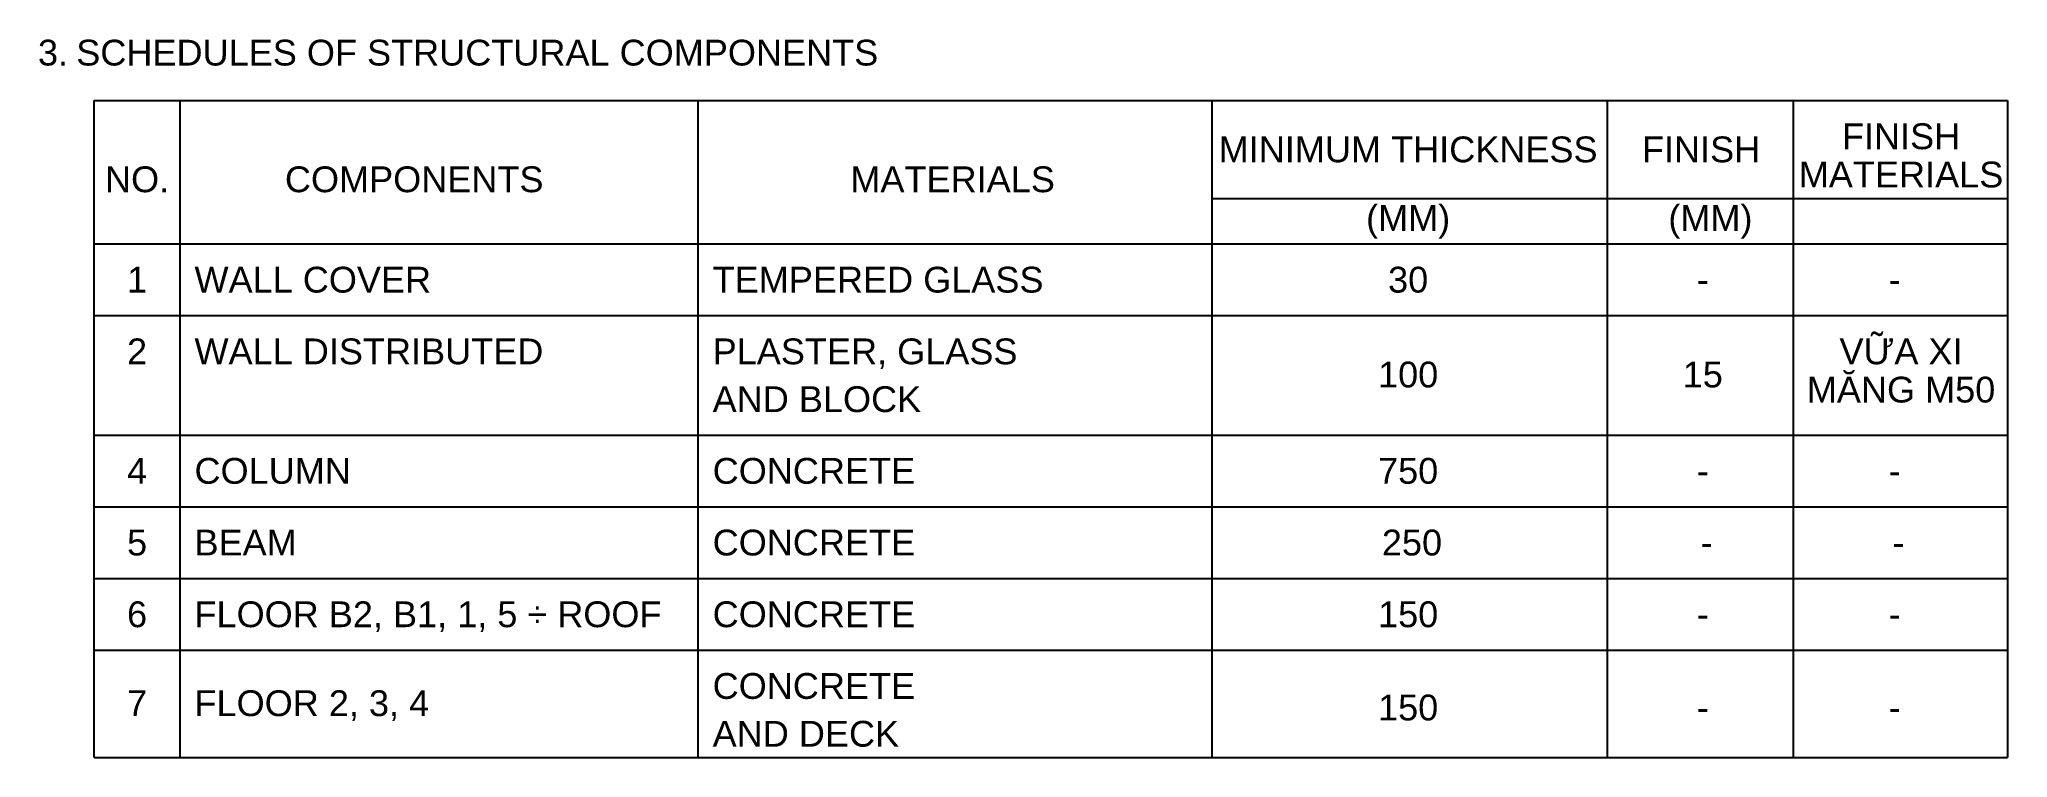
# Model space of a CAD drawing. Header units: millimetres. Extents: x -241424 to 696054, y -125618 to 93710.
# Drawn here: x -31587 to -11016, y 65565 to 73079 of the extents above; entities that cross this region are included whole.
import ezdxf
from ezdxf.enums import TextEntityAlignment as Align

# ---------------------------------------------------------------- set-up
doc = ezdxf.new("R2010")
doc.units = ezdxf.units.MM
doc.header["$LTSCALE"] = 7
doc.layers.add('CDC_06_TEXT', color=2, linetype='CONTINUOUS')
doc.layers.add('WAKU2', color=4, linetype='CONTINUOUS')
doc.styles.add('DAVI', font='arial.ttf')

msp = doc.modelspace()

# ---------------------------------------------------------------- texts
at = {"layer": 'CDC_06_TEXT', "style": 'DAVI'}
for s, p in [('   3.', (-31915.9, 72940.3)), ('   SCHEDULES OF STRUCTURAL COMPONENTS', (-31515.9, 72940.3)), ('WALL COVER', (-29965.9, 70565.3)), ('TEMPERED GLASS', (-24550.4, 70565.3)), ('WALL DISTRIBUTED', (-29965.9, 69815.3)), ('PLASTER, GLASS', (-24550.4, 69815.3)), ('AND BLOCK', (-24550.4, 69315.3)), ('COLUMN', (-29965.9, 68565.3)), ('CONCRETE', (-24550.4, 68565.3)), ('BEAM', (-29965.9, 67815.3)), ('CONCRETE', (-24550.4, 67815.3)), ('FLOOR B2, B1, 1, 5 ÷ ROOF', (-29965.9, 67065.3)), ('CONCRETE', (-24550.4, 67065.3)), ('CONCRETE', (-24550.4, 66315.3)), ('FLOOR 2, 3, 4', (-29965.9, 66135)), ('AND DECK', (-24550.4, 65815.3))]:
    msp.add_text(s, height=270, dxfattribs=at).set_placement(p, align=Align.MIDDLE_LEFT)
for s, p in [('MINIMUM THICKNESS', (-17281.5, 71928)), ('FINISH', (-14219.9, 71928)), ('FINISH', (-12129.9, 72065.3)), ('MATERIALS', (-12129.9, 71665.3)), ('NO.', (-30565.9, 71615.3)), ('COMPONENTS', (-27669.4, 71615.3)), ('MATERIALS', (-22042.3, 71615.3)), ('(MM)', (-17281.5, 71210.8)), ('(MM)', (-14122.4, 71210.8)), ('1', (-30565.9, 70565.3)), ('30', (-17281.5, 70565.3)), ('-', (-14202.1, 70565.3)), ('-', (-12196.8, 70565.3)), ('2', (-30565.9, 69815.3)), ('VỮA XI', (-12129.9, 69815.3)), ('100', (-17281.5, 69573.3)), ('15', (-14202.1, 69573.3)), ('MĂNG M50', (-12129.9, 69415.3)), ('4', (-30565.9, 68565.3)), ('750', (-17281.5, 68565.3)), ('-', (-14202.1, 68565.3)), ('-', (-12196.8, 68565.3)), ('5', (-30565.9, 67815.3)), ('250', (-17241.3, 67815.3)), ('-', (-14161.9, 67815.3)), ('-', (-12156.6, 67815.3)), ('6', (-30565.9, 67065.3)), ('150', (-17281.5, 67065.3)), ('-', (-14202.1, 67065.3)), ('-', (-12196.8, 67065.3)), ('7', (-30565.9, 66135)), ('150', (-17281.5, 66089.8)), ('-', (-14202.1, 66089.8)), ('-', (-12196.8, 66089.8))]:
    msp.add_text(s, height=270, dxfattribs=at).set_placement(p, align=Align.MIDDLE_CENTER)

# ---------------------------------------------------------------- linework, layer by layer
at = {"layer": 'WAKU2'}
for p, q in [((-31015.9, 72440.3), (-11015.9, 72440.3)), ((-31015.9, 65565.3), (-31015.9, 72440.3)), ((-30115.9, 65565.3), (-30115.9, 72440.3)), ((-24700.4, 65565.3), (-24700.4, 72440.3)), ((-19328, 65565.3), (-19328, 72440.3)), ((-15200.9, 72440.3), (-15200.9, 65565.3)), ((-13257.7, 72440.3), (-13257.7, 65565.3)), ((-11015.9, 72440.3), (-11015.9, 65565.3)), ((-19328, 71415.3), (-11015.9, 71415.3)), ((-31015.9, 70940.3), (-11015.9, 70940.3)), ((-31015.9, 70190.3), (-11015.9, 70190.3)), ((-31015.9, 68940.3), (-11015.9, 68940.3)), ((-31015.9, 68190.3), (-11015.9, 68190.3)), ((-31015.9, 67440.3), (-11015.9, 67440.3)), ((-31015.9, 66690.3), (-11015.9, 66690.3)), ((-31015.9, 65565.3), (-11015.9, 65565.3))]:
    msp.add_line(p, q, dxfattribs=at)

msp.set_redraw_order([(e.dxf.handle, doc.entitydb.next_handle()) for e in msp.query("TEXT MTEXT ATTDEF DIMENSION ARC_DIMENSION")])  # texts and dimensions are drawn at this point

doc.saveas('drawing.dxf')
